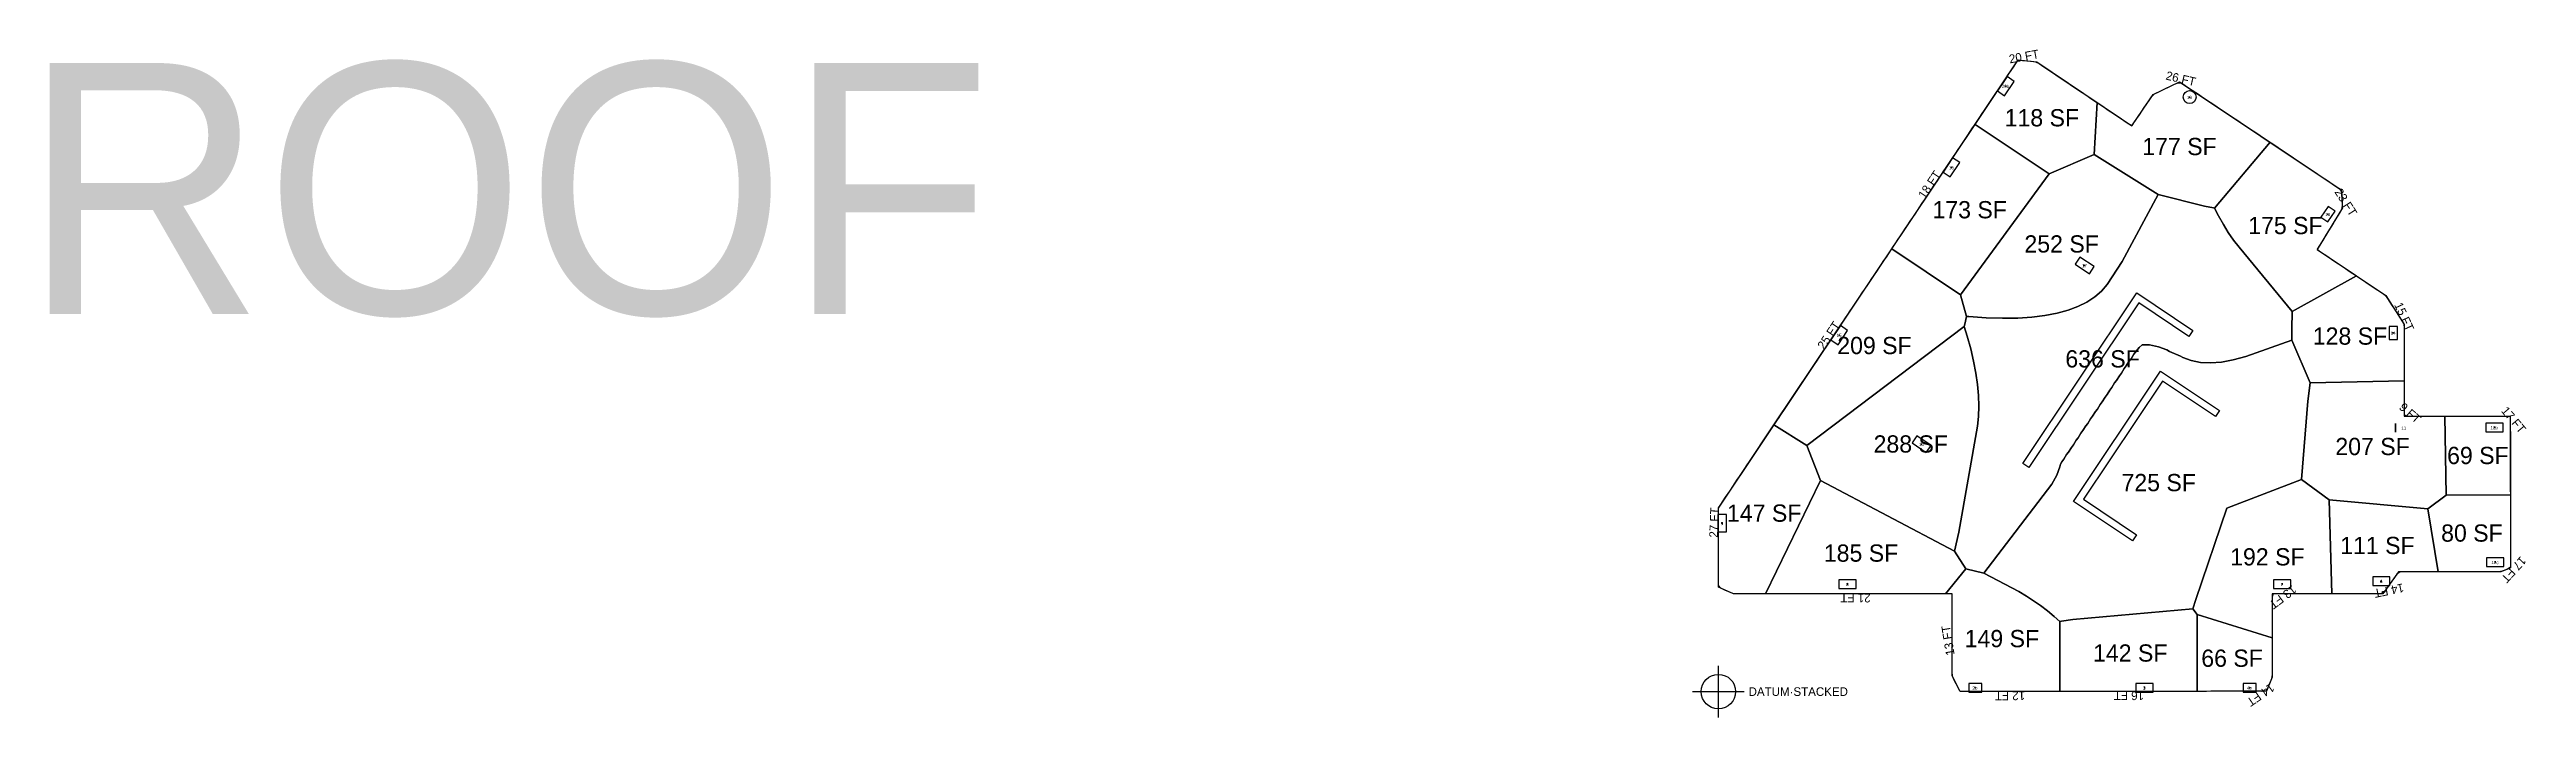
# Model space of a CAD drawing. Header units: metres. Extents: x 12833 to 16306, y 7445 to 23389.
# Drawn here: x 12861 to 16306, y 22459 to 23389 of the extents above; entities that cross this region are included whole.
import ezdxf
from ezdxf.enums import TextEntityAlignment as Align

# ---------------------------------------------------------------- set-up
doc = ezdxf.new("R2010")
doc.units = ezdxf.units.M
for name, color, linetype in [('BOUNDARY', 5, 'Continuous'), ('COLS', 92, 'Continuous'), ('FLOOR NUMBER', 1, 'Continuous'), ('FLOOR_5_AREA_LABELS', 3, 'Continuous'), ('FLOOR_5_BOUNDARY', 5, 'Continuous'), ('FLOOR_5_COLUMNS', 7, 'Continuous'), ('FLOOR_5_DATUM', 4, 'Continuous'), ('FLOOR_5_FASCADE_COLUMNS', 30, 'Continuous'), ('FLOOR_5_LARGE_TRIBUTARY', 6, 'Continuous'), ('FLOOR_5_TRIBUTARY_COL_0', 2, 'Continuous'), ('FLOOR_5_TRIBUTARY_COL_1', 2, 'Continuous'), ('FLOOR_5_TRIBUTARY_COL_10', 2, 'Continuous'), ('FLOOR_5_TRIBUTARY_COL_11', 2, 'Continuous'), ('FLOOR_5_TRIBUTARY_COL_12', 2, 'Continuous'), ('FLOOR_5_TRIBUTARY_COL_13', 2, 'Continuous'), ('FLOOR_5_TRIBUTARY_COL_14', 2, 'Continuous'), ('FLOOR_5_TRIBUTARY_COL_15', 2, 'Continuous'), ('FLOOR_5_TRIBUTARY_COL_16', 2, 'Continuous'), ('FLOOR_5_TRIBUTARY_COL_17', 2, 'Continuous'), ('FLOOR_5_TRIBUTARY_COL_2', 2, 'Continuous'), ('FLOOR_5_TRIBUTARY_COL_3', 2, 'Continuous'), ('FLOOR_5_TRIBUTARY_COL_4', 2, 'Continuous'), ('FLOOR_5_TRIBUTARY_COL_5', 2, 'Continuous'), ('FLOOR_5_TRIBUTARY_COL_6', 2, 'Continuous'), ('FLOOR_5_TRIBUTARY_COL_7', 2, 'Continuous'), ('FLOOR_5_TRIBUTARY_COL_8', 2, 'Continuous'), ('FLOOR_5_TRIBUTARY_COL_9', 2, 'Continuous'), ('FLOOR_5_WALL_TRIBUTARY_16', 1, 'Continuous'), ('FLOOR_5_WALL_TRIBUTARY_17', 1, 'Continuous'), ('WALL', 4, 'Continuous')]:
    doc.layers.add(name, color=color, linetype=linetype)
doc.layers.add('COLUMN NUMBER', color=6, linetype='Continuous', lineweight=9)

msp = doc.modelspace()

# ---------------------------------------------------------------- texts
at = {"layer": 'COLUMN NUMBER', "char_height": 4.5, "attachment_point": 1}
for s, insert, width in [('20b', (15575.8, 23339.5), 13.635), ('19', (15833.4, 23324.1), 8.787), ('16', (15502.2, 23226.4), 8.787), ('18', (16025.8, 23161.3), 8.787), ('17', (15687.4, 23090.2), 8.787), ('15', (15346.1, 22993.1), 8.787), ('14', (16116.7, 22996.2), 8.787), ('10', (15460.6, 22841.4), 8.787), ('11', (16131.5, 22864.1), 8.787), ('12b', (16255.5, 22864.7), 13.635), ('\\fSegoe UI|b1|i0|c0|p34|;9', (15185.1, 22731.4), 4.393), ('\\fSegoe UI|b1|i0|c0|p34|;9', (15185.1, 22731.4), 4.393), ('12c', (16256.8, 22677.1), 12.423), ('\\fSegoe UI|b1|i0|c0|p34|;8', (15359.4, 22646.6), 4.393), ('\\fSegoe UI|b1|i0|c0|p34|;7', (15963.8, 22646.6), 4.393), ('\\fSegoe UI|b1|i0|c0|p34|;6', (16101.8, 22650.8), 4.393), ('2b', (15535.1, 22502.6), 9.241), ('\\fSegoe UI|b1|i0|c0|p34|;3', (15772.4, 22502.6), 4.393), ('4b', (15916.7, 22502.6), 9.241)]:
    msp.add_mtext(s, dxfattribs=dict(at, insert=insert, width=width))
at = {"layer": 'FLOOR NUMBER'}
msp.add_text('ROOF', height=349.22, dxfattribs=at).set_placement((12822.4, 23020.5))
at = {"layer": 'FLOOR_5_AREA_LABELS'}
for s, p in [('118 SF', (15631.6, 23293.6)), ('177 SF', (15823, 23253.6)), ('173 SF', (15531.2, 23165.7)), ('175 SF', (15970.3, 23143.7)), ('252 SF', (15659.1, 23118.1)), ('209 SF', (15398.8, 22976.8)), ('128 SF', (16060.1, 22989.9)), ('636 SF', (15716, 22958.2)), ('288 SF', (15449.3, 22839.8)), ('207 SF', (16091.5, 22836.3)), ('69 SF', (16238, 22823.8)), ('725 SF', (15794.1, 22786.1)), ('147 SF', (15245.4, 22743.6)), ('111 SF', (16098.3, 22698.6)), ('80 SF', (16229.7, 22715.9)), ('185 SF', (15380.1, 22688)), ('192 SF', (15945.2, 22682.8)), ('149 SF', (15576, 22569.1)), ('142 SF', (15754.5, 22549)), ('66 SF', (15896.1, 22541.8))]:
    msp.add_text(s, height=24, dxfattribs=at).set_placement(p, align=Align.MIDDLE_CENTER)
at = {"layer": 'FLOOR_5_DATUM'}
msp.add_text('DATUM·STACKED', height=12, dxfattribs=at).set_placement((15223.7, 22489.3))
at = {"layer": 'FLOOR_5_FASCADE_COLUMNS'}
for s, rotation, p in [('20 FT', 10.371, (15606.7, 23378.9)), ('26 FT', -13.1386, (15824.9, 23348)), ('18 FT', 56.2222, (15475.3, 23200.5)), ('23 FT', -57.3161, (16054.4, 23176)), ('15 FT', -65.3256, (16135.5, 23016.9)), ('25 FT', 56.2222, (15335.2, 22991)), ('9 FT', -41.4239, (16143.7, 22882.9)), ('17 FT', -50.0078, (16287.7, 22873.3)), ('27 FT', 87.8121, (15175.7, 22730.5)), ('17 FT', -132.496, (16287.9, 22664.9)), ('13 FT', -143.0715, (15966.8, 22626.6)), ('14 FT', -168.1988, (16114.4, 22635.8)), ('21 FT', 180, (15372.5, 22625.4)), ('13 FT', 99.3459, (15501, 22566.4)), ('12 FT', -179.9477, (15587.3, 22489.4)), ('16 FT', -179.9477, (15752.7, 22489.5)), ('14 FT', -145.3261, (15935.9, 22490.8))]:
    msp.add_text(s, height=12, rotation=rotation, dxfattribs=at).set_placement(p, align=Align.MIDDLE_CENTER)

# ---------------------------------------------------------------- linework, layer by layer
at = {"layer": 'BOUNDARY'}
msp.add_lwpolyline([(15517.9, 22495.3), (15506.9, 22517.2), (15506.9, 22631.4), (15202.6, 22631.4), (15202.6, 22631.4), (15181.7, 22640.5), (15181.7, 22750.7), (15598.6, 23374), (15624.4, 23371.3), (15756.8, 23282.2), (15786.2, 23325.9), (15823.2, 23343.7), (16048, 23193.3), (16049.7, 23168.2), (16014.5, 23110.3), (16110, 23046.2), (16135.5, 23005.8), (16135.5, 22878.4), (16269.7, 22878.4), (16283.1, 22878.4), (16283.5, 22667.3), (16269.7, 22661.9), (16127.7, 22661.9), (16105.9, 22631.4), (15951.9, 22631.4), (15951.9, 22515.5), (15943.9, 22495.7)], close=True, dxfattribs=at)
at = {"layer": 'COLS'}
for points in [[(15593.1, 23344.2), (15583.2, 23350.9), (15569.8, 23330.9), (15579.8, 23324.3)], [(15517.5, 23231.2), (15507.5, 23237.8), (15494.2, 23217.9), (15504.2, 23211.2)], [(16029.5, 23148.6), (16039.5, 23163.5), (16029.6, 23170.2), (16019.5, 23155.2)], [(15697.8, 23076.6), (15704.4, 23086.6), (15684.5, 23099.9), (15677.8, 23090)], [(15361.4, 22997.8), (15351.5, 23004.5), (15338.1, 22984.5), (15348.1, 22977.9)], [(16114.4, 23003.3), (16114.4, 22985.3), (16126.4, 22985.3), (16126.4, 23003.3)], [(15457.7, 22851.1), (15451, 22841.2), (15470.9, 22827.8), (15477.6, 22837.8)], [(16123.2, 22868.3), (16123.2, 22856.3), (16123.4, 22856.3)], [(16249.2, 22868.8), (16249.2, 22856.8), (16273.2, 22856.8), (16273.2, 22868.8)], [(15193, 22741.5), (15181, 22741.5), (15181, 22717.5), (15193, 22717.5)], [(16249.9, 22681.2), (16249.9, 22669.2), (16273.9, 22669.2), (16273.9, 22681.2)], [(15349.3, 22650.7), (15349.3, 22638.7), (15373.3, 22638.7), (15373.3, 22650.7)], [(15953.7, 22650.7), (15953.7, 22638.7), (15977.7, 22638.7), (15977.7, 22650.7)], [(16091.7, 22654.9), (16091.7, 22642.9), (16115.7, 22642.9), (16115.7, 22654.9)], [(15530, 22494.7), (15548, 22494.7), (15548, 22506.7), (15530, 22506.7)], [(15762.3, 22506.7), (15762.3, 22494.7), (15786.3, 22494.7), (15786.3, 22506.7)], [(15911.6, 22494.7), (15929.6, 22494.7), (15929.6, 22506.7), (15911.6, 22506.7)]]:
    msp.add_lwpolyline(points, close=True, dxfattribs=at)
msp.add_circle((15837.1, 23322.3), 9, dxfattribs=at)
at = {"layer": 'FLOOR_5_BOUNDARY'}
msp.add_lwpolyline([(15517.9, 22495.3), (15506.9, 22517.2), (15506.9, 22631.4), (15202.6, 22631.4), (15181.7, 22640.5), (15181.7, 22750.7), (15598.6, 23374), (15624.4, 23371.3), (15756.8, 23282.2), (15786.2, 23325.9), (15823.2, 23343.7), (16048, 23193.3), (16049.7, 23168.2), (16014.5, 23110.3), (16110, 23046.2), (16135.5, 23005.8), (16135.5, 22878.4), (16269.7, 22878.4), (16283.1, 22878.4), (16283.5, 22667.3), (16269.7, 22661.9), (16127.7, 22661.9), (16105.9, 22631.4), (15951.9, 22631.4), (15951.9, 22515.5), (15943.9, 22495.7), (15517.9, 22495.3)], close=True, dxfattribs=at)
at = {"layer": 'FLOOR_5_COLUMNS'}
for p in [(15581.5, 23337.6), (15837.1, 23322.3), (15505.9, 23224.5), (16029.5, 23159.4), (15691.1, 23088.3), (15349.8, 22991.2), (16120.4, 22994.3), (15464.3, 22839.5), (16123.2, 22860.3), (16261.2, 22862.8), (15187, 22729.5), (16261.9, 22675.2), (15361.3, 22644.7), (15965.7, 22644.7), (16103.7, 22648.9), (15539, 22500.7), (15774.3, 22500.7), (15920.6, 22500.7)]:
    msp.add_point(p, dxfattribs=at)
at = {"layer": 'FLOOR_5_DATUM'}
for p, q in [((15181.7, 22459.3), (15181.7, 22531.3)), ((15145.7, 22495.3), (15217.7, 22495.3))]:
    msp.add_line(p, q, dxfattribs=at)
msp.add_circle((15181.7, 22495.3), 24, dxfattribs=at)
at = {"layer": 'FLOOR_5_FASCADE_COLUMNS'}
for points in [[(15538.7, 23284.4), (15542, 23289.4), (15545.4, 23294.4), (15548.7, 23299.4), (15552, 23304.3), (15555.4, 23309.3), (15558.7, 23314.3), (15562, 23319.3), (15565.4, 23324.3), (15568.7, 23329.3), (15572, 23334.3), (15575.4, 23339.2), (15578.7, 23344.2), (15582.1, 23349.2), (15585.4, 23354.2), (15588.7, 23359.2), (15592.1, 23364.2), (15595.4, 23369.2), (15598.8, 23373.9), (15604.8, 23373.3), (15610.8, 23372.7), (15616.7, 23372.1), (15622.7, 23371.5), (15628, 23368.9), (15632.9, 23365.5), (15637.9, 23362.2), (15642.9, 23358.8), (15647.9, 23355.5), (15652.9, 23352.1), (15657.8, 23348.8), (15662.8, 23345.4), (15667.8, 23342.1), (15672.8, 23338.7), (15677.8, 23335.4), (15682.7, 23332), (15687.7, 23328.7), (15692.7, 23325.4), (15697.7, 23322), (15702.6, 23318.7), (15707.6, 23315.3)], [(15707.6, 23315.3), (15712.6, 23312), (15717.6, 23308.6), (15722.6, 23305.3), (15727.5, 23301.9), (15732.5, 23298.6), (15737.5, 23295.2), (15742.5, 23291.9), (15747.5, 23288.5), (15752.4, 23285.2), (15757.2, 23282.8), (15760.6, 23287.8), (15763.9, 23292.8), (15767.3, 23297.8), (15770.6, 23302.7), (15774, 23307.7), (15777.3, 23312.7), (15780.7, 23317.7), (15784, 23322.7), (15788.1, 23326.8), (15793.5, 23329.4), (15798.9, 23332), (15804.3, 23334.6), (15809.7, 23337.2), (15815.1, 23339.8), (15820.5, 23342.4), (15825.7, 23342), (15830.7, 23338.7), (15835.7, 23335.4), (15840.7, 23332), (15845.7, 23328.7), (15850.6, 23325.4), (15855.6, 23322), (15860.6, 23318.7), (15865.6, 23315.4), (15870.6, 23312), (15875.6, 23308.7), (15880.6, 23305.3), (15885.6, 23302), (15890.5, 23298.7), (15895.5, 23295.3), (15900.5, 23292), (15905.5, 23288.7), (15910.5, 23285.3), (15915.5, 23282), (15920.5, 23278.7), (15925.5, 23275.3), (15930.4, 23272), (15935.4, 23268.7), (15940.4, 23265.3), (15945.4, 23262), (15950.4, 23258.6)], [(15421.9, 23109.8), (15425.3, 23114.8), (15428.6, 23119.8), (15431.9, 23124.8), (15435.3, 23129.8), (15438.6, 23134.8), (15441.9, 23139.8), (15445.3, 23144.7), (15448.6, 23149.7), (15452, 23154.7), (15455.3, 23159.7), (15458.6, 23164.7), (15462, 23169.7), (15465.3, 23174.7), (15468.6, 23179.7), (15472, 23184.6), (15475.3, 23189.6), (15478.6, 23194.6), (15482, 23199.6), (15485.3, 23204.6), (15488.6, 23209.6), (15492, 23214.6), (15495.3, 23219.6), (15498.7, 23224.5), (15502, 23229.5), (15505.3, 23234.5), (15508.7, 23239.5), (15512, 23244.5), (15515.3, 23249.5), (15518.7, 23254.5), (15522, 23259.5), (15525.3, 23264.4), (15528.7, 23269.4), (15532, 23274.4), (15535.3, 23279.4), (15538.7, 23284.4)], [(15950.4, 23258.6), (15955.4, 23255.3), (15960.4, 23252), (15965.4, 23248.6), (15970.3, 23245.3), (15975.3, 23242), (15980.3, 23238.6), (15985.3, 23235.3), (15990.3, 23232), (15995.3, 23228.6), (16000.3, 23225.3), (16005.2, 23221.9), (16010.2, 23218.6), (16015.2, 23215.3), (16020.2, 23211.9), (16025.2, 23208.6), (16030.2, 23205.3), (16035.2, 23201.9), (16040.2, 23198.6), (16045.1, 23195.3), (16048.2, 23190.8), (16048.6, 23184.8), (16049, 23178.8), (16049.4, 23172.8), (16049, 23167.1), (16045.8, 23161.9), (16042.7, 23156.8), (16039.6, 23151.7), (16036.5, 23146.5), (16033.4, 23141.4), (16030.3, 23136.3), (16027.2, 23131.1), (16024.1, 23126), (16020.9, 23120.9), (16017.8, 23115.8), (16014.7, 23110.6), (16019.2, 23107.2), (16024.2, 23103.8), (16029.2, 23100.5), (16034.2, 23097.1), (16039.1, 23093.8), (16044.1, 23090.5), (16049.1, 23087.1), (16054.1, 23083.8), (16059.1, 23080.4), (16064, 23077.1), (16069, 23073.7)], [(15258.5, 22865.5), (15261.8, 22870.5), (15265.1, 22875.4), (15268.5, 22880.4), (15271.8, 22885.4), (15275.2, 22890.4), (15278.5, 22895.4), (15281.8, 22900.4), (15285.2, 22905.4), (15288.5, 22910.4), (15291.8, 22915.3), (15295.2, 22920.3), (15298.5, 22925.3), (15301.8, 22930.3), (15305.2, 22935.3), (15308.5, 22940.3), (15311.8, 22945.3), (15315.2, 22950.2), (15318.5, 22955.2), (15321.9, 22960.2), (15325.2, 22965.2), (15328.5, 22970.2), (15331.9, 22975.2), (15335.2, 22980.2), (15338.5, 22985.2), (15341.9, 22990.1), (15345.2, 22995.1), (15348.5, 23000.1), (15351.9, 23005.1), (15355.2, 23010.1), (15358.5, 23015.1), (15361.9, 23020.1), (15365.2, 23025.1), (15368.6, 23030), (15371.9, 23035), (15375.2, 23040), (15378.6, 23045), (15381.9, 23050), (15385.2, 23055), (15388.6, 23060), (15391.9, 23065), (15395.2, 23069.9), (15398.6, 23074.9), (15401.9, 23079.9), (15405.3, 23084.9), (15408.6, 23089.9), (15411.9, 23094.9), (15415.3, 23099.9), (15418.6, 23104.9), (15421.9, 23109.8)], [(16069, 23073.7), (16074, 23070.4), (16079, 23067.1), (16084, 23063.7), (16088.9, 23060.4), (16093.9, 23057), (16098.9, 23053.7), (16103.9, 23050.3), (16108.9, 23047), (16112.5, 23042.3), (16115.7, 23037.2), (16118.9, 23032.2), (16122.1, 23027.1), (16125.3, 23022), (16128.5, 23016.9), (16131.7, 23011.9), (16134.9, 23006.8), (16135.5, 23001), (16135.5, 22995), (16135.5, 22989), (16135.5, 22983), (16135.5, 22977), (16135.5, 22971), (16135.5, 22965), (16135.5, 22959), (16135.5, 22953), (16135.5, 22947), (16135.5, 22941), (16135.5, 22935), (16135.5, 22929)], [(16135.5, 22929), (16135.5, 22923), (16135.5, 22917), (16135.5, 22911), (16135.5, 22905), (16135.5, 22899), (16135.5, 22893), (16135.5, 22887), (16135.5, 22881), (16138.9, 22878.4), (16144.9, 22878.4), (16150.9, 22878.4), (16156.9, 22878.4), (16162.9, 22878.4), (16168.9, 22878.4), (16174.9, 22878.4), (16180.9, 22878.4), (16186.9, 22878.4), (16192.9, 22878.4)], [(16192.9, 22878.4), (16198.9, 22878.4), (16204.9, 22878.4), (16210.9, 22878.4), (16216.9, 22878.4), (16222.9, 22878.4), (16228.9, 22878.4), (16234.9, 22878.4), (16240.9, 22878.4), (16246.9, 22878.4), (16252.9, 22878.4), (16258.9, 22878.4), (16264.9, 22878.4), (16270.9, 22878.4), (16276.9, 22878.4), (16282.9, 22878.4), (16283.1, 22872.6), (16283.1, 22866.6), (16283.1, 22860.6), (16283.2, 22854.6), (16283.2, 22848.6), (16283.2, 22842.6), (16283.2, 22836.6), (16283.2, 22830.6), (16283.2, 22824.6), (16283.2, 22818.6), (16283.2, 22812.6), (16283.3, 22806.6), (16283.3, 22800.6), (16283.3, 22794.6), (16283.3, 22788.6), (16283.3, 22782.6), (16283.3, 22776.6), (16283.3, 22770.6)], [(15249.5, 22631.4), (15243.5, 22631.4), (15237.5, 22631.4), (15231.5, 22631.4), (15225.5, 22631.4), (15219.5, 22631.4), (15213.5, 22631.4), (15207.5, 22631.4), (15201.6, 22631.8), (15196.1, 22634.2), (15190.6, 22636.6), (15185.1, 22639), (15181.7, 22642.8), (15181.7, 22648.8), (15181.7, 22654.8), (15181.7, 22660.8), (15181.7, 22666.8), (15181.7, 22672.8), (15181.7, 22678.8), (15181.7, 22684.8), (15181.7, 22690.8), (15181.7, 22696.8), (15181.7, 22702.8), (15181.7, 22708.8), (15181.7, 22714.8), (15181.7, 22720.8), (15181.7, 22726.8), (15181.7, 22732.8), (15181.7, 22738.8), (15181.7, 22744.8), (15181.7, 22750.8), (15185.1, 22755.7), (15188.4, 22760.7), (15191.8, 22765.7), (15195.1, 22770.7), (15198.4, 22775.7), (15201.8, 22780.7), (15205.1, 22785.7), (15208.4, 22790.7), (15211.8, 22795.6), (15215.1, 22800.6), (15218.4, 22805.6), (15221.8, 22810.6), (15225.1, 22815.6), (15228.5, 22820.6), (15231.8, 22825.6), (15235.1, 22830.6), (15238.5, 22835.5), (15241.8, 22840.5), (15245.1, 22845.5), (15248.5, 22850.5), (15251.8, 22855.5), (15255.1, 22860.5), (15258.5, 22865.5)], [(16283.3, 22770.6), (16283.3, 22764.6), (16283.3, 22758.6), (16283.4, 22752.6), (16283.4, 22746.6), (16283.4, 22740.6), (16283.4, 22734.6), (16283.4, 22728.6), (16283.4, 22722.6), (16283.4, 22716.6), (16283.4, 22710.6), (16283.5, 22704.6), (16283.5, 22698.6), (16283.5, 22692.6), (16283.5, 22686.6), (16283.5, 22680.6), (16283.5, 22674.6), (16283.5, 22668.6), (16279.1, 22665.6), (16273.5, 22663.4), (16267.8, 22661.9), (16261.8, 22661.9), (16255.8, 22661.9), (16249.8, 22661.9), (16243.8, 22661.9), (16237.8, 22661.9), (16231.8, 22661.9), (16225.8, 22661.9), (16219.8, 22661.9), (16213.8, 22661.9), (16207.8, 22661.9), (16201.8, 22661.9), (16195.8, 22661.9), (16189.8, 22661.9), (16183.8, 22661.9)], [(16183.8, 22661.9), (16177.8, 22661.9), (16171.8, 22661.9), (16165.8, 22661.9), (16159.8, 22661.9), (16153.8, 22661.9), (16147.8, 22661.9), (16141.8, 22661.9), (16135.8, 22661.9), (16129.8, 22661.9), (16125.4, 22658.7), (16121.9, 22653.9), (16118.4, 22649), (16115, 22644.1), (16111.5, 22639.2), (16108, 22634.3), (16103.5, 22631.4), (16097.5, 22631.4), (16091.5, 22631.4), (16085.5, 22631.4), (16079.5, 22631.4), (16073.5, 22631.4), (16067.5, 22631.4), (16061.5, 22631.4), (16055.5, 22631.4), (16049.5, 22631.4), (16043.5, 22631.4), (16037.5, 22631.4)], [(15495.5, 22631.4), (15489.5, 22631.4), (15483.5, 22631.4), (15477.5, 22631.4), (15471.5, 22631.4), (15465.5, 22631.4), (15459.5, 22631.4), (15453.5, 22631.4), (15447.5, 22631.4), (15441.5, 22631.4), (15435.5, 22631.4), (15429.5, 22631.4), (15423.5, 22631.4), (15417.5, 22631.4), (15411.5, 22631.4), (15405.5, 22631.4), (15399.5, 22631.4), (15393.5, 22631.4), (15387.5, 22631.4), (15381.5, 22631.4), (15375.5, 22631.4), (15369.5, 22631.4), (15363.5, 22631.4), (15357.5, 22631.4), (15351.5, 22631.4), (15345.5, 22631.4), (15339.5, 22631.4), (15333.5, 22631.4), (15327.5, 22631.4), (15321.5, 22631.4), (15315.5, 22631.4), (15309.5, 22631.4), (15303.5, 22631.4), (15297.5, 22631.4), (15291.5, 22631.4), (15285.5, 22631.4), (15279.5, 22631.4), (15273.5, 22631.4), (15267.5, 22631.4), (15261.5, 22631.4), (15255.5, 22631.4), (15249.5, 22631.4)], [(15517.9, 22495.3), (15515.2, 22500.7), (15512.5, 22506), (15509.8, 22511.4), (15507.1, 22516.8), (15506.9, 22522.7), (15506.9, 22528.7), (15506.9, 22534.7), (15506.9, 22540.7), (15506.9, 22546.7), (15506.9, 22552.7), (15506.9, 22558.7), (15506.9, 22564.7), (15506.9, 22570.7), (15506.9, 22576.7), (15506.9, 22582.7), (15506.9, 22588.7), (15506.9, 22594.7), (15506.9, 22600.7), (15506.9, 22606.7), (15506.9, 22612.7), (15506.9, 22618.7), (15506.9, 22624.7), (15506.9, 22630.7), (15501.5, 22631.4), (15495.5, 22631.4)], [(16037.5, 22631.4), (16031.5, 22631.4), (16025.5, 22631.4), (16019.5, 22631.4), (16013.5, 22631.4), (16007.5, 22631.4), (16001.5, 22631.4), (15995.5, 22631.4), (15989.5, 22631.4), (15983.5, 22631.4), (15977.5, 22631.4), (15971.5, 22631.4), (15965.5, 22631.4), (15959.5, 22631.4), (15953.5, 22631.4), (15951.9, 22627), (15951.9, 22621), (15951.9, 22615), (15951.9, 22609), (15951.9, 22603), (15951.9, 22597), (15951.9, 22591), (15951.9, 22585), (15951.9, 22579), (15951.9, 22573), (15951.9, 22567)], [(15951.9, 22567), (15951.9, 22561), (15951.9, 22555), (15951.9, 22549), (15951.9, 22543), (15951.9, 22537), (15951.9, 22531), (15951.9, 22525), (15951.9, 22519), (15951, 22513.2), (15948.7, 22507.6), (15946.5, 22502), (15944.2, 22496.5), (15938.7, 22495.7), (15932.7, 22495.7), (15926.7, 22495.7), (15920.7, 22495.7), (15914.7, 22495.7), (15908.7, 22495.7), (15902.7, 22495.7), (15896.7, 22495.7), (15890.7, 22495.7), (15884.7, 22495.7), (15878.7, 22495.7), (15872.7, 22495.7), (15866.7, 22495.7), (15860.7, 22495.6), (15854.7, 22495.6), (15848.7, 22495.6)], [(15656.7, 22495.5), (15650.7, 22495.5), (15644.7, 22495.4), (15638.7, 22495.4), (15632.7, 22495.4), (15626.7, 22495.4), (15620.7, 22495.4), (15614.7, 22495.4), (15608.7, 22495.4), (15602.7, 22495.4), (15596.7, 22495.4), (15590.7, 22495.4), (15584.7, 22495.4), (15578.7, 22495.4), (15572.7, 22495.4), (15566.7, 22495.4), (15560.7, 22495.4), (15554.7, 22495.4), (15548.7, 22495.4), (15542.7, 22495.4), (15536.7, 22495.3), (15530.7, 22495.3), (15524.7, 22495.3), (15518.7, 22495.3), (15517.9, 22495.3)], [(15848.7, 22495.6), (15842.7, 22495.6), (15836.7, 22495.6), (15830.7, 22495.6), (15824.7, 22495.6), (15818.7, 22495.6), (15812.7, 22495.6), (15806.7, 22495.6), (15800.7, 22495.6), (15794.7, 22495.6), (15788.7, 22495.6), (15782.7, 22495.6), (15776.7, 22495.6), (15770.7, 22495.6), (15764.7, 22495.6), (15758.7, 22495.6), (15752.7, 22495.5), (15746.7, 22495.5), (15740.7, 22495.5), (15734.7, 22495.5), (15728.7, 22495.5), (15722.7, 22495.5), (15716.7, 22495.5), (15710.7, 22495.5), (15704.7, 22495.5), (15698.7, 22495.5), (15692.7, 22495.5), (15686.7, 22495.5), (15680.7, 22495.5), (15674.7, 22495.5), (15668.7, 22495.5), (15662.7, 22495.5), (15656.7, 22495.5)]]:
    msp.add_lwpolyline(points, dxfattribs=at)
at = {"layer": 'FLOOR_5_LARGE_TRIBUTARY'}
for points in [[(15704.1, 23242.7), (15641.9, 23215.4), (15538.7, 23284.4), (15598.6, 23374), (15624.4, 23371.3), (15708.4, 23314.8), (15704.1, 23242.7)], [(15871.6, 23167.9), (15870.3, 23168.2), (15857.7, 23170.8), (15793.3, 23187), (15704.1, 23242.7), (15708.4, 23314.8), (15756.8, 23282.2), (15786.2, 23325.9), (15823.2, 23343.7), (15949.1, 23259.5), (15871.6, 23167.9)], [(15641.9, 23215.4), (15518.3, 23047.3), (15422.8, 23111.2), (15538.7, 23284.4), (15641.9, 23215.4)], [(15979.6, 23024.3), (15905.9, 23113.4), (15898.2, 23123.5), (15890.9, 23134.2), (15884, 23145.3), (15877.3, 23157), (15871.6, 23167.9), (15949.1, 23259.5), (16048, 23193.3), (16049.7, 23168.2), (16014.5, 23110.3), (16069.2, 23073.6), (15979.6, 23024.3)], [(15694.2, 23037.2), (15681.8, 23031), (15668, 23025.8), (15652.7, 23021.6), (15635.9, 23018.4), (15617.7, 23016.2), (15598, 23014.9), (15576.9, 23014.6), (15554.3, 23015.3), (15530.2, 23016.9), (15526.8, 23017.3), (15518.3, 23047.3), (15641.9, 23215.4), (15704.1, 23242.7), (15793.3, 23187), (15743.3, 23093.5), (15722.6, 23061.5), (15714.6, 23052.4), (15705.1, 23044.3), (15694.2, 23037.2)], [(15551.1, 22660.1), (15525.9, 22666.2), (15510.2, 22690.6), (15515.9, 22717), (15542, 22864.7), (15543.4, 22878.2), (15543.8, 22892.3), (15543.4, 22907.1), (15542, 22922.4), (15539.8, 22938.3), (15536.6, 22954.9), (15532.6, 22972.1), (15527.6, 22989.8), (15523.3, 23003.1), (15524.3, 23006.5), (15526.8, 23017.3), (15530.2, 23016.9), (15554.3, 23015.3), (15576.9, 23014.6), (15598, 23014.9), (15617.7, 23016.2), (15635.9, 23018.4), (15652.7, 23021.6), (15668, 23025.8), (15681.8, 23031), (15694.2, 23037.2), (15705.1, 23044.3), (15714.6, 23052.4), (15722.6, 23061.5), (15743.3, 23093.5), (15793.3, 23187), (15857.7, 23170.8), (15870.3, 23168.2), (15871.6, 23167.9), (15877.3, 23157), (15884, 23145.3), (15890.9, 23134.2), (15898.2, 23123.5), (15905.9, 23113.4), (15979.6, 23024.3), (15979.1, 22999.4), (15979.2, 22984.4), (15915.4, 22961.7), (15897.7, 22956.9), (15881.2, 22953.8), (15866, 22952.6), (15852, 22953.3), (15839.2, 22955.7), (15827.7, 22960.1), (15824.5, 22962), (15809.3, 22968.3), (15805.5, 22970.6), (15793.9, 22975), (15781.2, 22977.5), (15771, 22977.9), (15766.9, 22974.1), (15759.4, 22964.7), (15755.6, 22958.2), (15752.7, 22954.7), (15748.9, 22948.3), (15746.1, 22944.7), (15742.2, 22938.3), (15739.4, 22934.8), (15735.5, 22928.3), (15732.7, 22924.8), (15728.9, 22918.3), (15726.1, 22914.8), (15722.2, 22908.4), (15719.4, 22904.8), (15715.5, 22898.4), (15712.7, 22894.9), (15708.9, 22888.4), (15706, 22884.9), (15702.2, 22878.4), (15699.4, 22874.9), (15695.5, 22868.5), (15692.7, 22864.9), (15688.8, 22858.5), (15686, 22855), (15682.2, 22848.5), (15679.4, 22845), (15675.5, 22838.5), (15672.7, 22835), (15668.8, 22828.6), (15666, 22825), (15662.2, 22818.6), (15659.3, 22815.1), (15657.3, 22811.6), (15656.5, 22808), (15652.2, 22796.4), (15645.3, 22783.9), (15551.1, 22660.1)], [(15518.3, 23047.3), (15526.8, 23017.3), (15524.3, 23006.5), (15523.3, 23003.1), (15304.5, 22837.9), (15259, 22866.2), (15422.8, 23111.2), (15518.3, 23047.3)], [(15979.6, 23024.3), (16069.2, 23073.6), (16110, 23046.2), (16135.5, 23005.8), (16135.5, 22927.5), (16004.6, 22924.8), (15979.2, 22984.4), (15979.1, 22999.4), (15979.6, 23024.3)], [(15304.5, 22837.9), (15523.3, 23003.1), (15527.6, 22989.8), (15532.6, 22972.1), (15536.6, 22954.9), (15539.8, 22938.3), (15542, 22922.4), (15543.4, 22907.1), (15543.8, 22892.3), (15543.4, 22878.2), (15542, 22864.7), (15515.9, 22717), (15510.2, 22690.6), (15323.8, 22789.1), (15304.5, 22837.9)], [(15639.5, 22607.7), (15629.9, 22615), (15620.1, 22621.8), (15610, 22628.3), (15599.6, 22634.4), (15551.1, 22660.1), (15645.3, 22783.9), (15652.2, 22796.4), (15656.5, 22808), (15657.3, 22811.6), (15659.3, 22815.1), (15662.2, 22818.6), (15666, 22825), (15668.8, 22828.6), (15672.7, 22835), (15675.5, 22838.5), (15679.4, 22845), (15682.2, 22848.5), (15686, 22855), (15688.8, 22858.5), (15692.7, 22864.9), (15695.5, 22868.5), (15699.4, 22874.9), (15702.2, 22878.4), (15706, 22884.9), (15708.9, 22888.4), (15712.7, 22894.9), (15715.5, 22898.4), (15719.4, 22904.8), (15722.2, 22908.4), (15726.1, 22914.8), (15728.9, 22918.3), (15732.7, 22924.8), (15735.5, 22928.3), (15739.4, 22934.8), (15742.2, 22938.3), (15746.1, 22944.7), (15748.9, 22948.3), (15752.7, 22954.7), (15755.6, 22958.2), (15759.4, 22964.7), (15766.9, 22974.1), (15771, 22977.9), (15781.2, 22977.5), (15793.9, 22975), (15805.5, 22970.6), (15809.3, 22968.3), (15824.5, 22962), (15827.7, 22960.1), (15839.2, 22955.7), (15852, 22953.3), (15866, 22952.6), (15881.2, 22953.8), (15897.7, 22956.9), (15915.4, 22961.7), (15979.2, 22984.4), (16004.6, 22924.8), (16001.6, 22899.5), (15992.5, 22790.4), (15888.7, 22750.7), (15845.6, 22623.6), (15841.7, 22610.3), (15674.5, 22595.4), (15658.7, 22593.3), (15656.6, 22592.9), (15648.7, 22600), (15639.5, 22607.7)], [(15992.5, 22790.4), (16001.6, 22899.5), (16004.6, 22924.8), (16135.5, 22927.5), (16135.5, 22878.4), (16191.9, 22878.4), (16193.9, 22768.7), (16168.3, 22749.5), (16031.1, 22762.2), (15992.5, 22790.4)], [(16193.9, 22768.7), (16191.9, 22878.4), (16269.7, 22878.4), (16283.1, 22878.4), (16283.3, 22769.1), (16193.9, 22768.7)], [(15304.5, 22837.9), (15323.8, 22789.1), (15247, 22631.4), (15202.6, 22631.4), (15181.7, 22640.5), (15181.7, 22750.7), (15259, 22866.2), (15304.5, 22837.9)], [(15323.8, 22789.1), (15510.2, 22690.6), (15525.9, 22666.2), (15497.7, 22631.4), (15247, 22631.4), (15323.8, 22789.1)], [(15841.7, 22610.3), (15845.6, 22623.6), (15888.7, 22750.7), (15992.5, 22790.4), (16031.1, 22762.2), (16035.1, 22631.4), (15951.9, 22631.4), (15951.9, 22569.9), (15847.4, 22602.6), (15841.7, 22610.3)], [(16031.1, 22762.2), (16168.3, 22749.5), (16182.8, 22661.9), (16127.7, 22661.9), (16105.9, 22631.4), (16035.1, 22631.4), (16031.1, 22762.2)], [(16168.3, 22749.5), (16193.9, 22768.7), (16283.3, 22769.1), (16283.5, 22667.3), (16269.7, 22661.9), (16182.8, 22661.9), (16168.3, 22749.5)], [(15525.9, 22666.2), (15551.1, 22660.1), (15599.6, 22634.4), (15610, 22628.3), (15620.1, 22621.8), (15629.9, 22615), (15639.5, 22607.7), (15648.7, 22600), (15656.6, 22592.9), (15656.6, 22495.5), (15517.9, 22495.3), (15506.9, 22517.2), (15506.9, 22631.4), (15497.7, 22631.4), (15525.9, 22666.2)], [(15656.6, 22592.9), (15658.7, 22593.3), (15674.5, 22595.4), (15841.7, 22610.3), (15847.4, 22602.6), (15847.4, 22495.6), (15656.6, 22495.5), (15656.6, 22592.9)], [(15847.4, 22602.6), (15951.9, 22569.9), (15951.9, 22515.5), (15943.9, 22495.7), (15847.4, 22495.6), (15847.4, 22602.6)]]:
    msp.add_lwpolyline(points, close=True, dxfattribs=at)
at = {"layer": 'FLOOR_5_TRIBUTARY_COL_0'}
msp.add_lwpolyline([(15304.5, 22837.9), (15323.8, 22789.1), (15247, 22631.4), (15202.6, 22631.4), (15181.7, 22640.5), (15181.7, 22750.7), (15259, 22866.2), (15304.5, 22837.9)], close=True, dxfattribs=at)
at = {"layer": 'FLOOR_5_TRIBUTARY_COL_1'}
msp.add_lwpolyline([(15518.3, 23047.3), (15526.8, 23017.3), (15524.3, 23006.5), (15523.3, 23003.1), (15304.5, 22837.9), (15259, 22866.2), (15422.8, 23111.2), (15518.3, 23047.3)], close=True, dxfattribs=at)
at = {"layer": 'FLOOR_5_TRIBUTARY_COL_10'}
msp.add_lwpolyline([(15704.1, 23242.7), (15641.9, 23215.4), (15538.7, 23284.4), (15598.6, 23374), (15624.4, 23371.3), (15708.4, 23314.8), (15704.1, 23242.7)], close=True, dxfattribs=at)
at = {"layer": 'FLOOR_5_TRIBUTARY_COL_11'}
msp.add_lwpolyline([(15656.6, 22592.9), (15658.7, 22593.3), (15674.5, 22595.4), (15841.7, 22610.3), (15847.4, 22602.6), (15847.4, 22495.6), (15656.6, 22495.5), (15656.6, 22592.9)], close=True, dxfattribs=at)
at = {"layer": 'FLOOR_5_TRIBUTARY_COL_12'}
msp.add_lwpolyline([(15841.7, 22610.3), (15845.6, 22623.6), (15888.7, 22750.7), (15992.5, 22790.4), (16031.1, 22762.2), (16035.1, 22631.4), (15951.9, 22631.4), (15951.9, 22569.9), (15847.4, 22602.6), (15841.7, 22610.3)], close=True, dxfattribs=at)
at = {"layer": 'FLOOR_5_TRIBUTARY_COL_13'}
msp.add_lwpolyline([(15304.5, 22837.9), (15523.3, 23003.1), (15527.6, 22989.8), (15532.6, 22972.1), (15536.6, 22954.9), (15539.8, 22938.3), (15542, 22922.4), (15543.4, 22907.1), (15543.8, 22892.3), (15543.4, 22878.2), (15542, 22864.7), (15515.9, 22717), (15510.2, 22690.6), (15323.8, 22789.1), (15304.5, 22837.9)], close=True, dxfattribs=at)
at = {"layer": 'FLOOR_5_TRIBUTARY_COL_14'}
msp.add_lwpolyline([(15694.2, 23037.2), (15681.8, 23031), (15668, 23025.8), (15652.7, 23021.6), (15635.9, 23018.4), (15617.7, 23016.2), (15598, 23014.9), (15576.9, 23014.6), (15554.3, 23015.3), (15530.2, 23016.9), (15526.8, 23017.3), (15518.3, 23047.3), (15641.9, 23215.4), (15704.1, 23242.7), (15793.3, 23187), (15743.3, 23093.5), (15722.6, 23061.5), (15714.6, 23052.4), (15705.1, 23044.3), (15694.2, 23037.2)], close=True, dxfattribs=at)
at = {"layer": 'FLOOR_5_TRIBUTARY_COL_15'}
msp.add_lwpolyline([(15871.6, 23167.9), (15870.3, 23168.2), (15857.7, 23170.8), (15793.3, 23187), (15704.1, 23242.7), (15708.4, 23314.8), (15756.8, 23282.2), (15786.2, 23325.9), (15823.2, 23343.7), (15949.1, 23259.5), (15871.6, 23167.9)], close=True, dxfattribs=at)
at = {"layer": 'FLOOR_5_TRIBUTARY_COL_16'}
msp.add_lwpolyline([(15847.4, 22602.6), (15951.9, 22569.9), (15951.9, 22515.5), (15943.9, 22495.7), (15847.4, 22495.6), (15847.4, 22602.6)], close=True, dxfattribs=at)
at = {"layer": 'FLOOR_5_TRIBUTARY_COL_17'}
msp.add_lwpolyline([(15992.5, 22790.4), (16001.6, 22899.5), (16004.6, 22924.8), (16135.5, 22927.5), (16135.5, 22878.4), (16191.9, 22878.4), (16193.9, 22768.7), (16168.3, 22749.5), (16031.1, 22762.2), (15992.5, 22790.4)], close=True, dxfattribs=at)
at = {"layer": 'FLOOR_5_TRIBUTARY_COL_2'}
msp.add_lwpolyline([(15641.9, 23215.4), (15518.3, 23047.3), (15422.8, 23111.2), (15538.7, 23284.4), (15641.9, 23215.4)], close=True, dxfattribs=at)
at = {"layer": 'FLOOR_5_TRIBUTARY_COL_3'}
msp.add_lwpolyline([(15323.8, 22789.1), (15510.2, 22690.6), (15525.9, 22666.2), (15497.7, 22631.4), (15247, 22631.4), (15323.8, 22789.1)], close=True, dxfattribs=at)
at = {"layer": 'FLOOR_5_TRIBUTARY_COL_4'}
msp.add_lwpolyline([(16031.1, 22762.2), (16168.3, 22749.5), (16182.8, 22661.9), (16127.7, 22661.9), (16105.9, 22631.4), (16035.1, 22631.4), (16031.1, 22762.2)], close=True, dxfattribs=at)
at = {"layer": 'FLOOR_5_TRIBUTARY_COL_5'}
msp.add_lwpolyline([(15979.6, 23024.3), (15905.9, 23113.4), (15898.2, 23123.5), (15890.9, 23134.2), (15884, 23145.3), (15877.3, 23157), (15871.6, 23167.9), (15949.1, 23259.5), (16048, 23193.3), (16049.7, 23168.2), (16014.5, 23110.3), (16069.2, 23073.6), (15979.6, 23024.3)], close=True, dxfattribs=at)
at = {"layer": 'FLOOR_5_TRIBUTARY_COL_6'}
msp.add_lwpolyline([(15979.6, 23024.3), (16069.2, 23073.6), (16110, 23046.2), (16135.5, 23005.8), (16135.5, 22927.5), (16004.6, 22924.8), (15979.2, 22984.4), (15979.1, 22999.4), (15979.6, 23024.3)], close=True, dxfattribs=at)
at = {"layer": 'FLOOR_5_TRIBUTARY_COL_7'}
msp.add_lwpolyline([(16193.9, 22768.7), (16191.9, 22878.4), (16269.7, 22878.4), (16283.1, 22878.4), (16283.3, 22769.1), (16193.9, 22768.7)], close=True, dxfattribs=at)
at = {"layer": 'FLOOR_5_TRIBUTARY_COL_8'}
msp.add_lwpolyline([(15525.9, 22666.2), (15551.1, 22660.1), (15599.6, 22634.4), (15610, 22628.3), (15620.1, 22621.8), (15629.9, 22615), (15639.5, 22607.7), (15648.7, 22600), (15656.6, 22592.9), (15656.6, 22495.5), (15517.9, 22495.3), (15506.9, 22517.2), (15506.9, 22631.4), (15497.7, 22631.4), (15525.9, 22666.2)], close=True, dxfattribs=at)
at = {"layer": 'FLOOR_5_TRIBUTARY_COL_9'}
msp.add_lwpolyline([(16168.3, 22749.5), (16193.9, 22768.7), (16283.3, 22769.1), (16283.5, 22667.3), (16269.7, 22661.9), (16182.8, 22661.9), (16168.3, 22749.5)], close=True, dxfattribs=at)
at = {"layer": 'FLOOR_5_WALL_TRIBUTARY_16'}
msp.add_lwpolyline([(15639.5, 22607.7), (15629.9, 22615), (15620.1, 22621.8), (15610, 22628.3), (15599.6, 22634.4), (15551.1, 22660.1), (15645.3, 22783.9), (15652.2, 22796.4), (15656.5, 22808), (15657.3, 22811.6), (15659.3, 22815.1), (15662.2, 22818.6), (15666, 22825), (15668.8, 22828.6), (15672.7, 22835), (15675.5, 22838.5), (15679.4, 22845), (15682.2, 22848.5), (15686, 22855), (15688.8, 22858.5), (15692.7, 22864.9), (15695.5, 22868.5), (15699.4, 22874.9), (15702.2, 22878.4), (15706, 22884.9), (15708.9, 22888.4), (15712.7, 22894.9), (15715.5, 22898.4), (15719.4, 22904.8), (15722.2, 22908.4), (15726.1, 22914.8), (15728.9, 22918.3), (15732.7, 22924.8), (15735.5, 22928.3), (15739.4, 22934.8), (15742.2, 22938.3), (15746.1, 22944.7), (15748.9, 22948.3), (15752.7, 22954.7), (15755.6, 22958.2), (15759.4, 22964.7), (15766.9, 22974.1), (15771, 22977.9), (15781.2, 22977.5), (15793.9, 22975), (15805.5, 22970.6), (15809.3, 22968.3), (15824.5, 22962), (15827.7, 22960.1), (15839.2, 22955.7), (15852, 22953.3), (15866, 22952.6), (15881.2, 22953.8), (15897.7, 22956.9), (15915.4, 22961.7), (15979.2, 22984.4), (16004.6, 22924.8), (16001.6, 22899.5), (15992.5, 22790.4), (15888.7, 22750.7), (15845.6, 22623.6), (15841.7, 22610.3), (15674.5, 22595.4), (15658.7, 22593.3), (15656.6, 22592.9), (15648.7, 22600), (15639.5, 22607.7)], close=True, dxfattribs=at)
at = {"layer": 'FLOOR_5_WALL_TRIBUTARY_17'}
msp.add_lwpolyline([(15551.1, 22660.1), (15525.9, 22666.2), (15510.2, 22690.6), (15515.9, 22717), (15542, 22864.7), (15543.4, 22878.2), (15543.8, 22892.3), (15543.4, 22907.1), (15542, 22922.4), (15539.8, 22938.3), (15536.6, 22954.9), (15532.6, 22972.1), (15527.6, 22989.8), (15523.3, 23003.1), (15524.3, 23006.5), (15526.8, 23017.3), (15530.2, 23016.9), (15554.3, 23015.3), (15576.9, 23014.6), (15598, 23014.9), (15617.7, 23016.2), (15635.9, 23018.4), (15652.7, 23021.6), (15668, 23025.8), (15681.8, 23031), (15694.2, 23037.2), (15705.1, 23044.3), (15714.6, 23052.4), (15722.6, 23061.5), (15743.3, 23093.5), (15793.3, 23187), (15857.7, 23170.8), (15870.3, 23168.2), (15871.6, 23167.9), (15877.3, 23157), (15884, 23145.3), (15890.9, 23134.2), (15898.2, 23123.5), (15905.9, 23113.4), (15979.6, 23024.3), (15979.1, 22999.4), (15979.2, 22984.4), (15915.4, 22961.7), (15897.7, 22956.9), (15881.2, 22953.8), (15866, 22952.6), (15852, 22953.3), (15839.2, 22955.7), (15827.7, 22960.1), (15824.5, 22962), (15809.3, 22968.3), (15805.5, 22970.6), (15793.9, 22975), (15781.2, 22977.5), (15771, 22977.9), (15766.9, 22974.1), (15759.4, 22964.7), (15755.6, 22958.2), (15752.7, 22954.7), (15748.9, 22948.3), (15746.1, 22944.7), (15742.2, 22938.3), (15739.4, 22934.8), (15735.5, 22928.3), (15732.7, 22924.8), (15728.9, 22918.3), (15726.1, 22914.8), (15722.2, 22908.4), (15719.4, 22904.8), (15715.5, 22898.4), (15712.7, 22894.9), (15708.9, 22888.4), (15706, 22884.9), (15702.2, 22878.4), (15699.4, 22874.9), (15695.5, 22868.5), (15692.7, 22864.9), (15688.8, 22858.5), (15686, 22855), (15682.2, 22848.5), (15679.4, 22845), (15675.5, 22838.5), (15672.7, 22835), (15668.8, 22828.6), (15666, 22825), (15662.2, 22818.6), (15659.3, 22815.1), (15657.3, 22811.6), (15656.5, 22808), (15652.2, 22796.4), (15645.3, 22783.9), (15551.1, 22660.1)], close=True, dxfattribs=at)
at = {"layer": 'WALL'}
for points in [[(15613.6, 22807.2), (15605.3, 22812.7), (15763.9, 23049.9), (15841.7, 22997.8), (15836.2, 22989.5), (15766.6, 23036)], [(15763.1, 22713.4), (15757.6, 22705.1), (15675.5, 22760), (15791.1, 22932.9), (15796.7, 22941.2), (15878.8, 22886.3), (15873.2, 22878), (15799.5, 22927.4), (15689.4, 22762.8)]]:
    msp.add_lwpolyline(points, close=True, dxfattribs=at)

msp.set_redraw_order([(e.dxf.handle, doc.entitydb.next_handle()) for e in msp.query("TEXT MTEXT ATTDEF DIMENSION ARC_DIMENSION")])  # texts and dimensions are drawn at this point

doc.saveas('drawing.dxf')
